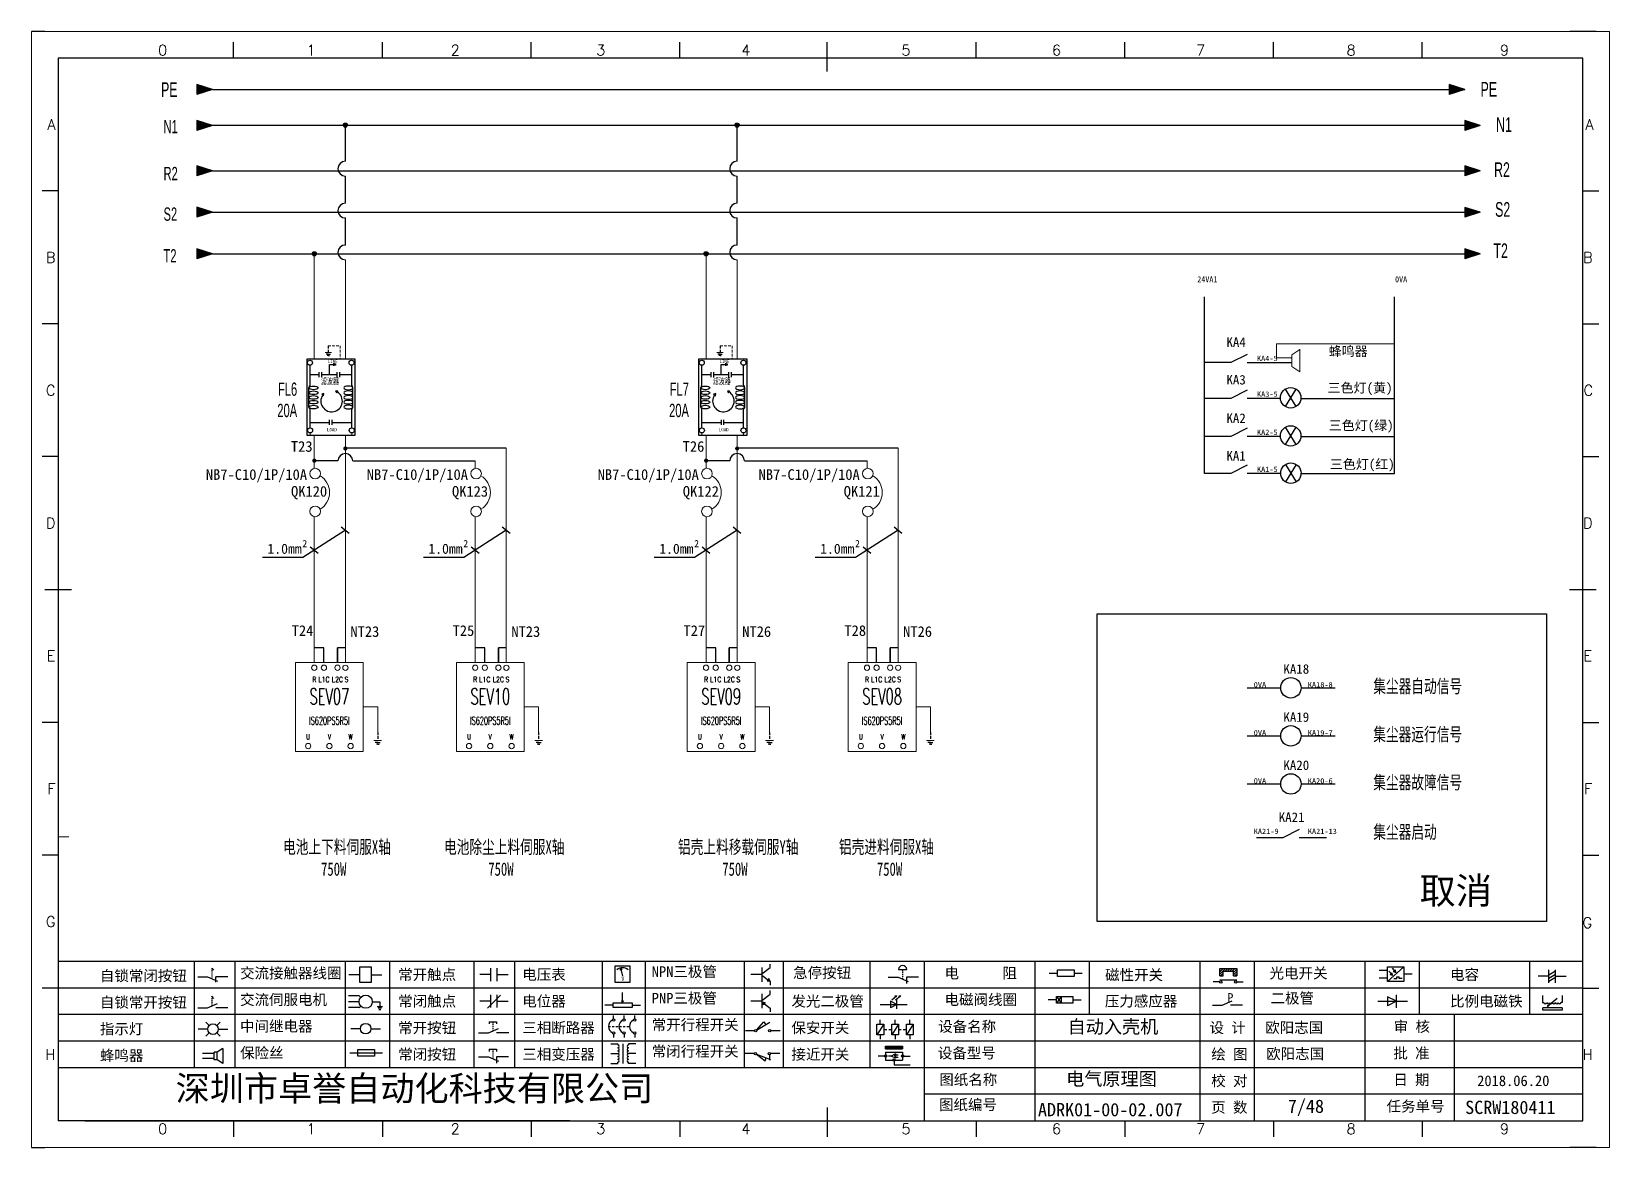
# Model space of a CAD drawing. Header units: millimetres. Extents: x 336 to 12810, y -1577 to 4105.
# Drawn here: x 8734 to 9031, y -58.4 to 151.6 of the extents above; entities that cross this region are included whole.
import ezdxf
from ezdxf.enums import TextEntityAlignment as Align

# ---------------------------------------------------------------- set-up
doc = ezdxf.new("R2010")
doc.units = ezdxf.units.MM
doc.linetypes.add('DASHED', pattern=[0.75, 0.5, -0.25])
for name, color, linetype in [('0015LEVEL_0', 7, 'Continuous'), ('AE_BOR', 1, 'Continuous'), ('MISC', 2, 'Continuous'), ('SYMS', 7, 'Continuous'), ('主图', 7, 'Continuous')]:
    doc.layers.add(name, color=color, linetype=linetype)
doc.styles.get("Standard").update_dxf_attribs({"font": ''})
doc.styles.add('STYLE1', font='italic.shx', dxfattribs={"width": 0.68, "height": 3, "bigfont": 'xc00.shx'})
doc.styles.add('WD', font='romans.shx', dxfattribs={"width": 0.8, "bigfont": 'gbcbig.shx'})
doc.styles.add('样式 0', font='')
doc.styles.add('样式 8', font='arial.ttf', dxfattribs={"width": 0.6, "height": 2.5})
doc.styles.add('汉字', font='')
doc.styles.get('Standard').set_extended_font_data('SimSun')
doc.styles.get('样式 0').set_extended_font_data('KaiTi_GB2312')
doc.styles.get('汉字').set_extended_font_data('新宋体')

msp = doc.modelspace()

# ---------------------------------------------------------------- texts
at = {"style": '汉字'}
for s, p in [('QK120', (8786.227, 65.109)), ('QK123', (8816.516, 65.109)), ('QK122', (8859.972, 65.109)), ('QK121', (8890.261, 65.109))]:
    msp.add_text(s, height=2, dxfattribs=at).set_placement(p, align=Align.MIDDLE_CENTER)
at = {"color": 0}
for p in [(8778.394, 53.359), (8808.683, 53.359), (8852.14, 53.359), (8882.428, 53.359)]:
    msp.add_text('1.0mm', height=1.89, dxfattribs=at).set_placement(p)
msp.add_text('7/48', height=2.5).set_placement((8970.454, -51.85))
at = {"color": 3, "attachment_point": 1, "style": '样式 8'}
for s, insert, char_height, width in [('N1', (8758.831, 134.998), 2.5, 4.96666), ('N1', (9009.651, 135.516), 2.772, 4.96666), ('R2', (8758.831, 126.169), 2.5, 4.96666), ('R2', (9009.276, 127.04), 2.772, 15.27425), ('S2', (9009.467, 119.556), 2.772, 19.43687), ('S2', (8758.831, 118.535), 2.5, 4.96666), ('T2', (8758.831, 110.691), 2.5, 4.96666), ('T2', (9009.162, 111.782), 2.772, 15.27425)]:
    msp.add_mtext(s, dxfattribs=dict(at, insert=insert, char_height=char_height, width=width))
at = {"char_height": 1.7836, "width": 3.98012, "attachment_point": 1, "style": '样式 0'}
for s, insert in [('\\pi-0.08632;KA4', (8958.98, 94.087)), ('\\pi-0.08632;KA3', (8958.98, 87.01)), ('\\pi-0.08632;KA2', (8958.98, 79.771)), ('\\pi-0.08632;KA1', (8958.98, 72.693)), ('KA18', (8969.618, 32.571)), ('KA19', (8969.618, 23.519)), ('KA20', (8969.618, 14.468)), ('KA21', (8968.739, 4.682))]:
    msp.add_mtext(s, dxfattribs=dict(at, insert=insert))
at = {"char_height": 1.792, "width": 25.16585, "attachment_point": 1}
for s, insert in [('{\\fSimSun|b0|i0|c134|p2;蜂鸣器}', (8978.146, 92.388)), ('{三色灯(\\fSimSun|b0|i0|c134|p2;黄)}', (8977.943, 85.491)), ('三色灯({\\fSimSun|b0|i0|c134|p2;绿)}', (8978.146, 78.422)), ('三色{灯(\\fSimSun|b0|i0|c134|p2;红\\fSimSun|b0|i0|c134|p2;)}', (8978.356, 71.121))]:
    msp.add_mtext(s, dxfattribs=dict(at, insert=insert))
at = {"color": 0, "char_height": 1.35, "width": 2.39904, "attachment_point": 1}
for insert in [(8784.955, 55.953), (8815.244, 55.953), (8858.701, 55.953), (8888.989, 55.953)]:
    msp.add_mtext('2', dxfattribs=dict(at, insert=insert))
at = {"color": 0, "lineweight": -2, "char_height": 2.5, "attachment_point": 1}
for s, insert, width in [('{\\W0.7;\\C256;集尘器自动信号}', (8986.537, 29.691), 24.49583), ('{\\W0.7;\\C256;集尘器运行信号}', (8986.537, 20.639), 24.49583), ('{\\W0.7;\\C256;集尘器故障信号}', (8986.537, 11.588), 24.49583), ('{\\W0.7;\\C256;集尘器启动}', (8986.537, 2.269), 24.49583), ('{\\W0.7;\\C256;电池上下料伺服X轴\\P      750W}', (8781.334, -0.56), 32.93073), ('{\\W0.7;\\C256;电池除尘上料伺服X轴\\P       750W}', (8811.623, -0.56), 32.93073), ('{\\W0.7;\\C256;铝壳上料移载伺服Y轴\\P       750W}', (8855.666, -0.56), 32.93073), ('{\\W0.7;\\C256;铝壳进料伺服X轴\\P      750W}', (8885.955, -0.56), 32.93073)]:
    msp.add_mtext(s, dxfattribs=dict(at, insert=insert, width=width))
at = {"color": 2, "lineweight": 0, "insert": (8995.236, -7.542), "char_height": 5, "width": 26.49922, "attachment_point": 1}
msp.add_mtext('取消', dxfattribs=at)
at = {"attachment_point": 1}
for s, width, insert, char_height in [('自动入壳机', 22.80454, (8929.015, -34.389), 2.5), ('欧阳志国', 22.80454, (8966.197, -34.809), 2), ('欧阳志国', 22.80454, (8966.369, -39.725), 2), ('电气原理图', 22.80454, (8928.73, -44.198), 2.5), ('ADRK01-00-02.007', 32.99572, (8923.42, -49.998), 2.5), ('SCRW180411', 32.99572, (9003.83, -49.568), 2.5)]:
    msp.add_mtext_dynamic_manual_height_columns(s, width=width, gutter_width=12.5, heights=[0], dxfattribs=dict(at, insert=insert, char_height=char_height))
at = {"lineweight": 0, "style": '样式 8', "width": 0.6}
for tag, p in [('FL6', (8783.976, 83.086)), ('FL7', (8857.721, 83.086)), ('20A', (8783.976, 79.086)), ('20A', (8857.721, 79.086))]:
    msp.add_attdef(tag, text='', height=2.5, dxfattribs=at).set_placement(p, align=Align.RIGHT)
at = {"layer": '0015LEVEL_0', "char_height": 1.18956, "attachment_point": 1, "style": 'STYLE1'}
for insert in [(8788.461, 86.441), (8862.206, 86.441)]:
    msp.add_mtext('{\\fSimSun|b0|i0|c134|p32;滤波器}', dxfattribs=dict(at, insert=insert))
at = {"layer": 'MISC', "char_height": 2.772, "width": 4.96666, "attachment_point": 1, "style": '样式 8'}
for insert in [(8758.368, 142.099), (9006.732, 142.169)]:
    msp.add_mtext('PE', dxfattribs=dict(at, insert=insert))
at = {"layer": 'MISC', "color": 3, "attachment_point": 1, "style": '样式 0'}
for s, insert, char_height, width in [('{\\fNSimSun|b0|i0|c134|p49;24VA1}', (8953.393, 105.578), 1.12, 2.80942), ('\\pi0.40359;{\\fNSimSun|b0|i0|c134|p49;0VA}', (8990.224, 105.578), 1.12, 3.19468), ('{\\fNSimSun|b0|i0|c134|p49;KA4-5}', (8964.634, 90.629), 1, 4.03201), ('{\\fNSimSun|b0|i0|c134|p49;KA3-5}', (8964.634, 83.906), 1, 4.03201), ('T23', (8782.798, 74.557), 2, 5.01683), ('T26', (8856.543, 74.557), 2, 5.01683), ('{\\fNSimSun|b0|i0|c134|p49;KA2-5}', (8964.634, 76.723), 1, 4.03201), ('{\\fNSimSun|b0|i0|c134|p49;KA1-5}', (8964.634, 69.76), 1, 4.03201), ('T24', (8782.948, 39.903), 2, 5.01683), ('NT23', (8794.003, 39.724), 2, 5.01683), ('T25', (8813.237, 39.903), 2, 5.01683), ('NT23', (8824.292, 39.724), 2, 5.01683), ('T27', (8856.693, 39.903), 2, 5.01683), ('NT26', (8867.748, 39.724), 2, 5.01683), ('T28', (8886.982, 39.903), 2, 5.01683), ('NT26', (8898.037, 39.724), 2, 5.01683), ('{\\fNSimSun|b0|i0|c134|p49;0VA}', (8964.027, 29.224), 1, 4.03201), ('{\\fNSimSun|b0|i0|c134|p49;KA18-8}', (8974.209, 29.224), 1, 4.03201), ('{\\fNSimSun|b0|i0|c134|p49;0VA}', (8964.027, 20.172), 1, 4.03201), ('{\\fNSimSun|b0|i0|c134|p49;KA19-7}', (8974.209, 20.172), 1, 4.03201), ('{\\fNSimSun|b0|i0|c134|p49;0VA}', (8964.027, 11.121), 1, 4.03201), ('{\\fNSimSun|b0|i0|c134|p49;KA20-6}', (8974.209, 11.121), 1, 4.03201), ('{\\fNSimSun|b0|i0|c134|p49;KA21-9}', (8964.027, 1.631), 1, 4.03201), ('{\\fNSimSun|b0|i0|c134|p49;KA21-13}', (8974.209, 1.631), 1, 4.03201)]:
    msp.add_mtext(s, dxfattribs=dict(at, insert=insert, char_height=char_height, width=width))
at = {"layer": 'MISC', "color": 0, "attachment_point": 1, "style": '样式 0'}
for s, insert, char_height, width in [('{\\fSimSun|b0|i0|c134|p2;LINE}', (8789.73, 89.889), 0.59478, 1.49196), ('{\\fSimSun|b0|i0|c134|p2;LINE}', (8863.475, 89.889), 0.59478, 1.49196), ('{\\fSimSun|b0|i0|c134|p2;LOAD}', (8789.589, 77.011), 0.59478, 1.49196), ('{\\fSimSun|b0|i0|c134|p2;LOAD}', (8863.335, 77.011), 0.59478, 1.49196), ('{\\fSimSun|b0|i0|c134|p2;NB7-C10/1P/10A}', (8766.795, 69.277), 2, 9.98661), ('{\\fSimSun|b0|i0|c134|p2;NB7-C10/1P/10A}', (8797.084, 69.277), 2, 9.98661), ('{\\fSimSun|b0|i0|c134|p2;NB7-C10/1P/10A}', (8840.541, 69.277), 2, 9.98661), ('{\\fSimSun|b0|i0|c134|p2;NB7-C10/1P/10A}', (8870.83, 69.277), 2, 9.98661)]:
    msp.add_mtext(s, dxfattribs=dict(at, insert=insert, char_height=char_height, width=width))

# ---------------------------------------------------------------- blocks, each defined once
blk = doc.blocks.new('磁性开关')
at = {"linetype": 'ByBlock'}
h = blk.add_hatch(dxfattribs=at)
h.set_pattern_fill('ANSI31', color=256, scale=0.1, style=0)
h.paths.add_polyline_path([(-1910.88, -776.69), (-1910.88, -775.29), (-1907.69, -775.29), (-1907.69, -776.69), (-1908.31, -776.69), (-1908.31, -775.79), (-1910.25, -775.79), (-1910.25, -776.69)])
for p, q in [((-1910.91, -777.81), (-1912.09, -777.81)), ((-1910.88, -776.69), (-1910.88, -775.29)), ((-1910.88, -775.29), (-1907.69, -775.29)), ((-1910.88, -776.69), (-1910.25, -776.69)), ((-1910.88, -777.39), (-1907.69, -777.39)), ((-1910.25, -776.69), (-1910.25, -775.79)), ((-1910.25, -775.79), (-1908.31, -775.79)), ((-1908.31, -776.69), (-1908.31, -775.79)), ((-1908.31, -776.69), (-1907.69, -776.69)), ((-1907.69, -775.29), (-1907.69, -776.69)), ((-1907.66, -777.81), (-1906.48, -777.81))]:
    blk.add_line(p, q, dxfattribs=at)
for centre in [(-1910.68, -777.81), (-1907.88, -777.81)]:
    blk.add_circle(centre, 0.225, dxfattribs=at)
blk = doc.blocks.new('*U6')
at = {"linetype": 'ByBlock'}
for p, q in [((-1909.23, -780.45), (-1909.23, -780.67)), ((-1909.23, -780.45), (-1908.92, -780.84)), ((-1909.23, -780.84), (-1909.23, -781.05)), ((-1911.92, -782.07), (-1910.06, -782.07)), ((-1910.06, -782.07), (-1908.18, -782.88)), ((-1909.23, -781.23), (-1909.23, -781.44)), ((-1909.23, -781.61), (-1909.23, -781.83)), ((-1909.23, -782), (-1909.23, -782.21)), ((-1909.23, -782.38), (-1909.23, -782.43)), ((-1908.52, -783.07), (-1908.52, -782.07)), ((-1906.25, -782.07), (-1908.52, -782.07))]:
    blk.add_line(p, q, dxfattribs=at)
blk = doc.blocks.new('*U8')
at = {"linetype": 'ByBlock'}
for p, q in [((-1911.92, -792.89), (-1910.06, -792.89)), ((-1910.06, -792.89), (-1908.18, -792.08)), ((-1908.88, -791.17), (-1909.23, -790.71)), ((-1909.23, -790.71), (-1909.23, -790.92)), ((-1909.23, -791.09), (-1909.23, -791.31)), ((-1909.23, -791.48), (-1909.23, -791.69)), ((-1909.23, -791.86), (-1909.23, -792.08)), ((-1909.23, -792.25), (-1909.23, -792.47)), ((-1906.25, -792.89), (-1908.52, -792.89))]:
    blk.add_line(p, q, dxfattribs=at)
blk = doc.blocks.new('蜂鸣器')
at = {"linetype": 'ByBlock'}
for p, q in [((-1907.17, -795.53), (-1908.25, -796.26)), ((-1907.17, -795.53), (-1907.17, -798.41)), ((-1908.8, -796.48), (-1911.01, -796.48)), ((-1908.8, -797.46), (-1911.01, -797.46)), ((-1908.25, -796.26), (-1908.8, -796.26)), ((-1908.8, -797.68), (-1908.8, -796.26)), ((-1908.25, -797.68), (-1908.8, -797.68)), ((-1908.25, -797.68), (-1908.25, -796.26)), ((-1907.17, -798.41), (-1908.25, -797.68))]:
    blk.add_line(p, q, dxfattribs=at)
blk = doc.blocks.new('指示灯')
at = {"linetype": 'ByBlock'}
for p, q in [((-1854.25, -776.92), (-1856.06, -776.92)), ((-1854.62, -775.59), (-1853.97, -776.23)), ((-1854.62, -778.25), (-1853.97, -777.61)), ((-1851.9, -775.59), (-1852.54, -776.23)), ((-1851.9, -778.25), (-1852.54, -777.61)), ((-1852.26, -776.92), (-1850.45, -776.92))]:
    blk.add_line(p, q, dxfattribs=at)
blk.add_circle((-1853.26, -776.92), 0.992, dxfattribs=at)
blk = doc.blocks.new('光电开关')
at = {"linetype": 'ByBlock'}
h = blk.add_hatch(dxfattribs=at)
h.set_pattern_fill('ANSI31', color=256, scale=0.01, style=0)
h.set_pattern_definition([(45, (0.172267, 0), (-0.0224506403, 0.0224506403), [])])
h.paths.add_polyline_path([(-1882.44, -776.34), (-1882.5, -775.91), (-1882.68, -776.07)])
h.paths.add_polyline_path([(-1882.86, -776.23), (-1882.44, -776.34), (-1882.68, -776.07)])
h.paths.add_polyline_path([(-1883.05, -776.88), (-1883.11, -776.45), (-1883.29, -776.61)])
h.paths.add_polyline_path([(-1883.47, -776.77), (-1883.05, -776.88), (-1883.29, -776.61)])
for p, q in [((-1884.01, -775.96), (-1885.56, -775.96)), ((-1884.01, -777.39), (-1885.56, -777.39)), ((-1880.91, -775.3), (-1884.01, -778.05)), ((-1883.75, -776.09), (-1883.05, -776.88)), ((-1883.11, -776.45), (-1883.47, -776.77)), ((-1883.05, -776.88), (-1883.47, -776.77)), ((-1883.14, -775.55), (-1882.44, -776.34)), ((-1883.05, -776.88), (-1883.11, -776.45)), ((-1882.5, -775.91), (-1882.86, -776.23)), ((-1882.44, -776.34), (-1882.86, -776.23)), ((-1882.78, -777.47), (-1882.23, -777.47)), ((-1882.44, -776.34), (-1882.5, -775.91)), ((-1882.23, -777.47), (-1882.23, -777.14)), ((-1882.23, -777.14), (-1881.78, -777.14)), ((-1881.78, -777.47), (-1881.78, -777.14)), ((-1881.23, -777.47), (-1881.78, -777.47)), ((-1879.37, -776.67), (-1880.91, -776.67))]:
    blk.add_line(p, q, dxfattribs=at)
blk.add_lwpolyline([(-1884.01, -775.3), (-1880.91, -775.3), (-1880.91, -778.05), (-1884.01, -778.05)], close=True, dxfattribs=at)
blk = doc.blocks.new('交流接触器线圈')
at = {"linetype": 'ByBlock'}
for p, q in [((-1880.82, -781.77), (-1882.87, -781.77)), ((-1878.72, -781.77), (-1876.67, -781.77))]:
    blk.add_line(p, q, dxfattribs=at)
blk.add_lwpolyline([(-1880.82, -780.28), (-1878.72, -780.28), (-1878.72, -783.26), (-1880.82, -783.26)], close=True, dxfattribs=at)
blk = doc.blocks.new('交流伺服电机')
at = {"linetype": 'ByBlock'}
for p, q in [((-1880.97, -785.75), (-1882.94, -785.75)), ((-1880.97, -786.85), (-1882.94, -786.85)), ((-1880.97, -785.75), (-1880.65, -786.03)), ((-1878.49, -786.85), (-1877.07, -786.85)), ((-1877.07, -786.85), (-1877.07, -787.72)), ((-1880.97, -787.94), (-1882.94, -787.94)), ((-1880.97, -787.94), (-1880.65, -787.67)), ((-1877.54, -787.72), (-1876.59, -787.72)), ((-1877.38, -788.01), (-1876.75, -788.01)), ((-1877.23, -788.29), (-1876.9, -788.29))]:
    blk.add_line(p, q, dxfattribs=at)
blk.add_circle((-1879.73, -786.85), 1.24, dxfattribs=at)
blk = doc.blocks.new('中间继电器')
at = {"linetype": 'ByBlock'}
for p, q in [((-1880.72, -791.92), (-1882.54, -791.92)), ((-1878.74, -791.92), (-1876.92, -791.92))]:
    blk.add_line(p, q, dxfattribs=at)
blk.add_circle((-1879.73, -791.92), 0.992, dxfattribs=at)
blk = doc.blocks.new('保险丝')
at = {"linetype": 'ByBlock'}
blk.add_line((-1882.72, -796.49), (-1876.55, -796.49), dxfattribs=at)
blk.add_lwpolyline([(-1881.2, -795.86), (-1878.06, -795.86), (-1878.06, -797.12), (-1881.2, -797.12)], close=True, dxfattribs=at)
blk = doc.blocks.new('常开按钮')
at = {"linetype": 'ByBlock'}
for p, q in [((-1910.06, -787.73), (-1908.18, -786.93)), ((-1909.9, -785.68), (-1908.56, -785.68)), ((-1909.9, -785.68), (-1909.9, -786.07)), ((-1909.23, -785.68), (-1909.23, -785.89)), ((-1909.23, -786.06), (-1909.23, -786.28)), ((-1909.23, -786.45), (-1909.23, -786.67)), ((-1909.23, -786.84), (-1909.23, -787.05)), ((-1908.56, -785.68), (-1908.56, -786.07)), ((-1911.92, -787.73), (-1910.06, -787.73)), ((-1909.23, -787.22), (-1909.23, -787.38)), ((-1906.25, -787.73), (-1908.52, -787.73))]:
    blk.add_line(p, q, dxfattribs=at)
blk = doc.blocks.new('常开触点')
at = {"linetype": 'ByBlock'}
for p, q in [((-1853.82, -782.99), (-1853.82, -780.56)), ((-1852.6, -782.99), (-1852.6, -780.56)), ((-1853.82, -781.77), (-1855.88, -781.77)), ((-1852.6, -781.77), (-1850.55, -781.77))]:
    blk.add_line(p, q, dxfattribs=at)
blk = doc.blocks.new('常闭触点')
at = {"linetype": 'ByBlock'}
for p, q in [((-1853.82, -786.77), (-1855.88, -786.77)), ((-1852.01, -785.66), (-1854.43, -788.1)), ((-1853.82, -787.99), (-1853.82, -785.56)), ((-1852.6, -787.99), (-1852.6, -785.56)), ((-1852.6, -786.77), (-1850.55, -786.77))]:
    blk.add_line(p, q, dxfattribs=at)
blk = doc.blocks.new('常闭按钮')
at = {"linetype": 'ByBlock'}
for p, q in [((-1856.13, -792.28), (-1854.28, -792.28)), ((-1854.28, -792.28), (-1852.4, -793.09)), ((-1854.11, -790.83), (-1852.77, -790.83)), ((-1854.11, -790.83), (-1854.11, -791.22)), ((-1853.44, -790.83), (-1853.44, -791.04)), ((-1853.44, -791.21), (-1853.44, -791.43)), ((-1853.44, -791.6), (-1853.44, -791.82)), ((-1853.44, -791.99), (-1853.44, -792.2)), ((-1853.44, -792.37), (-1853.44, -792.53)), ((-1852.77, -790.83), (-1852.77, -791.22)), ((-1850.47, -792.28), (-1852.73, -792.28)), ((-1852.73, -792.28), (-1852.73, -793.43))]:
    blk.add_line(p, q, dxfattribs=at)
blk = doc.blocks.new('电磁阀线圈')
at = {"linetype": 'ByBlock'}
for p, q in [((-1854.61, -795.92), (-1853.75, -797.16)), ((-1853.75, -795.92), (-1854.61, -797.16)), ((-1853.75, -795.92), (-1853.75, -797.16)), ((-1854.61, -796.54), (-1856.17, -796.54)), ((-1851.53, -796.54), (-1849.97, -796.54))]:
    blk.add_line(p, q, dxfattribs=at)
blk.add_lwpolyline([(-1854.61, -795.92), (-1851.53, -795.92), (-1851.53, -797.16), (-1854.61, -797.16)], close=True, dxfattribs=at)
blk = doc.blocks.new('电压表')
at = {"linetype": 'ByBlock'}
for p, q in [((-1814.84, -780.75), (-1814.91, -781.13)), ((-1814.6, -781.05), (-1814.91, -781.13)), ((-1814.84, -780.75), (-1814.46, -782.26)), ((-1814.84, -780.75), (-1814.6, -781.05))]:
    blk.add_line(p, q, dxfattribs=at)
blk.add_lwpolyline([(-1815.84, -780.34), (-1813.07, -780.34), (-1813.07, -783.49), (-1815.84, -783.49)], close=True, dxfattribs=at)
blk.add_arc((-1814.46, -782.26), 1.56, 46.8313, 133.1687, dxfattribs=at)
at = {"linetype": 'ByBlock', "insert": (-1814.7, -782.39), "char_height": 0.75, "width": 0.6768, "attachment_point": 1}
blk.add_mtext('V', dxfattribs=at)
blk = doc.blocks.new('电位器')
at = {"linetype": 'ByBlock'}
for p, q in [((-1814.45, -787.3), (-1814.62, -786.96)), ((-1814.62, -786.96), (-1814.27, -786.96)), ((-1814.45, -787.3), (-1814.45, -785.39)), ((-1814.45, -787.3), (-1814.27, -786.96)), ((-1816.21, -787.75), (-1817.79, -787.75)), ((-1812.68, -787.75), (-1811.1, -787.75))]:
    blk.add_line(p, q, dxfattribs=at)
blk.add_lwpolyline([(-1816.21, -787.3), (-1812.68, -787.3), (-1812.68, -788.2), (-1816.21, -788.2)], close=True, dxfattribs=at)
blk = doc.blocks.new('三相断路器')
at = {"linetype": 'ByBlock'}
for p, q in [((-1816.17, -790.33), (-1816.17, -789.7)), ((-1814.17, -790.33), (-1814.17, -789.7)), ((-1812.18, -790.33), (-1812.18, -789.7)), ((-1817.14, -791.74), (-1816.72, -791.74)), ((-1816.45, -791.74), (-1816.03, -791.74)), ((-1815.76, -791.74), (-1815.34, -791.74)), ((-1815.07, -791.74), (-1814.65, -791.74)), ((-1814.38, -791.74), (-1813.96, -791.74)), ((-1813.69, -791.74), (-1813.27, -791.74)), ((-1816.17, -793.19), (-1816.17, -793.83)), ((-1814.17, -793.19), (-1814.17, -793.83)), ((-1812.18, -793.19), (-1812.18, -793.83))]:
    blk.add_line(p, q, dxfattribs=at)
for centre in [(-1816.17, -790.55), (-1816.17, -792.98), (-1814.17, -790.55), (-1814.17, -792.98), (-1812.18, -790.55), (-1812.18, -792.98)]:
    blk.add_circle(centre, 0.219, dxfattribs=at)
for centre in [(-1815.81, -791.74), (-1813.82, -791.74), (-1811.83, -791.74)]:
    blk.add_arc(centre, 1.32, 115.5791, 244.4209, dxfattribs=at)
blk = doc.blocks.new('三相变压器')
at = {"linetype": 'ByBlock'}
for p, q in [((-1816.69, -795.03), (-1815.37, -795.03)), ((-1815.37, -795.03), (-1815.37, -795.24)), ((-1814.34, -798.7), (-1814.34, -795.04)), ((-1812, -795.03), (-1813.32, -795.03)), ((-1813.32, -795.03), (-1813.32, -795.24)), ((-1816.69, -796.87), (-1815.37, -796.87)), ((-1816.69, -798.71), (-1815.37, -798.71)), ((-1815.37, -798.71), (-1815.37, -798.5)), ((-1812, -796.87), (-1813.32, -796.87)), ((-1813.32, -798.71), (-1813.32, -798.5)), ((-1812, -798.71), (-1813.32, -798.71))]:
    blk.add_line(p, q, dxfattribs=at)
for centre, start, end in [((-1815.37, -795.51), 270, 90), ((-1815.37, -796.06), 270, 90), ((-1813.32, -795.51), 90, 270), ((-1813.32, -796.06), 90, 270), ((-1815.37, -796.6), 270, 90), ((-1815.37, -797.14), 270, 90), ((-1815.37, -797.68), 270, 90), ((-1815.37, -798.23), 270, 90), ((-1813.32, -796.6), 90, 270), ((-1813.32, -797.14), 90, 270), ((-1813.32, -797.68), 90, 270), ((-1813.32, -798.23), 90, 270)]:
    blk.add_arc(centre, 0.271, start, end, dxfattribs=at)
blk = doc.blocks.new('压力感应器')
at = {"linetype": 'ByBlock'}
for p, q in [((-1817.44, -777.73), (-1815.59, -777.73)), ((-1815.59, -777.73), (-1813.71, -776.93)), ((-1811.78, -777.73), (-1814.05, -777.73))]:
    blk.add_line(p, q, dxfattribs=at)
at = {"linetype": 'ByBlock', "insert": (-1814.65, -775.48), "char_height": 1.68, "width": 1.2242, "attachment_point": 1}
blk.add_mtext('{\\fNSimSun|b0|i0|c134|p49;P}', dxfattribs=at)
blk = doc.blocks.new('二极管')
at = {"linetype": 'ByBlock'}
for p, q in [((-1787.52, -776.77), (-1781.92, -776.77)), ((-1783.97, -776.77), (-1785.69, -775.9)), ((-1785.69, -775.9), (-1785.69, -777.65)), ((-1783.97, -776.77), (-1785.69, -777.65)), ((-1783.97, -777.99), (-1783.97, -775.56))]:
    blk.add_line(p, q, dxfattribs=at)
blk = doc.blocks.new('NPN三极管')
at = {"linetype": 'ByBlock'}
for p, q in [((-1785.73, -780.61), (-1785.73, -783.32)), ((-1785.73, -781.82), (-1784.15, -780.66)), ((-1784.15, -780.66), (-1784.15, -779.98)), ((-1785.73, -781.97), (-1787.81, -781.97)), ((-1785.73, -782.11), (-1784.15, -783.27)), ((-1784.41, -782.73), (-1784.74, -783.18)), ((-1784.15, -783.27), (-1784.74, -783.18)), ((-1784.15, -783.27), (-1784.41, -782.73)), ((-1784.15, -783.27), (-1784.15, -783.96))]:
    blk.add_line(p, q, dxfattribs=at)
blk = doc.blocks.new('PNP三极管')
at = {"linetype": 'ByBlock'}
for p, q in [((-1784.9, -786.74), (-1786.98, -786.74)), ((-1784.9, -785.38), (-1784.9, -788.09)), ((-1784.9, -786.59), (-1783.32, -785.43)), ((-1784.9, -786.88), (-1783.32, -788.04)), ((-1784.9, -786.88), (-1784.31, -786.97)), ((-1784.9, -786.88), (-1784.64, -787.42)), ((-1784.31, -786.97), (-1784.64, -787.42)), ((-1783.32, -785.43), (-1783.32, -784.75)), ((-1783.32, -788.04), (-1783.32, -788.73))]:
    blk.add_line(p, q, dxfattribs=at)
blk = doc.blocks.new('常开行程开关')
at = {"linetype": 'ByBlock'}
for p, q in [((-1786.29, -792.3), (-1788.01, -792.3)), ((-1785.89, -792.17), (-1784.52, -790.62)), ((-1785.89, -792.17), (-1783.43, -790.72)), ((-1784.52, -790.62), (-1784.19, -791.17)), ((-1781.48, -792.3), (-1783.21, -792.3))]:
    blk.add_line(p, q, dxfattribs=at)
for centre in [(-1786.07, -792.3), (-1783.42, -792.3)]:
    blk.add_circle(centre, 0.219, dxfattribs=at)
blk = doc.blocks.new('常闭行程开关')
at = {"linetype": 'ByBlock'}
for p, q in [((-1786.34, -796.62), (-1788.07, -796.62)), ((-1785.93, -796.72), (-1783.25, -797.7)), ((-1785.93, -796.72), (-1784.3, -798)), ((-1784.3, -798), (-1784.08, -797.4)), ((-1783.48, -796.84), (-1783.48, -797.85)), ((-1781.54, -796.62), (-1783.26, -796.62))]:
    blk.add_line(p, q, dxfattribs=at)
for centre in [(-1786.12, -796.62), (-1783.48, -796.62)]:
    blk.add_circle(centre, 0.219, dxfattribs=at)
blk = doc.blocks.new('电容')
at = {"linetype": 'ByBlock'}
for p, q in [((-1756.08, -782.99), (-1756.08, -780.56)), ((-1754.86, -780.79), (-1756.08, -781.55)), ((-1754.86, -782.99), (-1754.86, -780.56)), ((-1756.08, -781.77), (-1758.13, -781.77)), ((-1754.86, -781.44), (-1756.08, -782.2)), ((-1754.86, -781.99), (-1756.08, -782.75)), ((-1754.86, -781.77), (-1752.81, -781.77))]:
    blk.add_line(p, q, dxfattribs=at)
blk = doc.blocks.new('发光二极管')
at = {"linetype": 'ByBlock'}
for p, q in [((-1758.01, -786.77), (-1752.89, -786.77)), ((-1754.84, -786.77), (-1756.04, -786.16)), ((-1756.04, -786.16), (-1756.04, -787.39)), ((-1754.84, -786.77), (-1756.04, -787.39)), ((-1755.78, -785.92), (-1754.89, -785.14)), ((-1754.89, -785.14), (-1755.2, -785.22)), ((-1755.2, -785.22), (-1755.01, -785.43)), ((-1755.08, -785.92), (-1754.18, -785.14)), ((-1754.89, -785.14), (-1755.01, -785.43)), ((-1754.84, -787.63), (-1754.84, -785.92)), ((-1754.18, -785.14), (-1754.49, -785.22)), ((-1754.49, -785.22), (-1754.31, -785.43)), ((-1754.18, -785.14), (-1754.31, -785.43))]:
    blk.add_line(p, q, dxfattribs=at)
blk = doc.blocks.new('比例电磁阀')
at = {"linetype": 'ByBlock'}
for p, q in [((-1757.26, -775.38), (-1757.26, -776.71)), ((-1757.26, -776.71), (-1757.05, -776.71)), ((-1753.6, -777.73), (-1757.25, -777.73)), ((-1757.25, -778.13), (-1757.25, -777.73)), ((-1753.6, -778.13), (-1757.25, -778.13)), ((-1754.5, -775.98), (-1756.35, -777.44)), ((-1756.35, -777.44), (-1756.25, -777.25)), ((-1756.35, -777.44), (-1756.15, -777.38)), ((-1756.15, -777.38), (-1756.25, -777.25)), ((-1753.58, -776.71), (-1753.8, -776.71)), ((-1753.6, -777.73), (-1753.6, -778.13)), ((-1753.58, -775.38), (-1753.58, -776.71))]:
    blk.add_line(p, q, dxfattribs=at)
for centre in [(-1756.78, -776.71), (-1756.24, -776.71), (-1755.7, -776.71), (-1755.15, -776.71), (-1754.61, -776.71), (-1754.07, -776.71)]:
    blk.add_arc(centre, 0.271, 180, 0, dxfattribs=at)
blk = doc.blocks.new('保安开关')
at = {"linetype": 'ByBlock'}
for p, q in [((-1757.96, -790.79), (-1757.96, -789.97)), ((-1755.17, -790.79), (-1755.17, -789.97)), ((-1752.39, -790.79), (-1752.39, -789.97)), ((-1757.33, -790.79), (-1758.6, -792.81)), ((-1757.96, -792.81), (-1757.96, -793.62)), ((-1757.33, -791.8), (-1756.72, -791.8)), ((-1756.35, -791.8), (-1755.89, -791.8)), ((-1754.54, -790.79), (-1755.81, -792.81)), ((-1755.17, -792.81), (-1755.17, -793.62)), ((-1754.52, -791.8), (-1754.06, -791.8)), ((-1753.69, -791.8), (-1753.08, -791.8)), ((-1751.75, -790.79), (-1753.02, -792.81)), ((-1752.39, -792.81), (-1752.39, -793.62))]:
    blk.add_line(p, q, dxfattribs=at)
for points in [[(-1758.6, -790.79), (-1757.33, -790.79), (-1757.33, -792.81), (-1758.6, -792.81)], [(-1755.81, -790.79), (-1754.54, -790.79), (-1754.54, -792.81), (-1755.81, -792.81)], [(-1753.02, -790.79), (-1751.75, -790.79), (-1751.75, -792.81), (-1753.02, -792.81)]]:
    blk.add_lwpolyline(points, close=True, dxfattribs=at)
blk = doc.blocks.new('接近开关')
at = {"linetype": 'ByBlock'}
h = blk.add_hatch(dxfattribs=at)
h.set_pattern_fill('ANSI31', color=256, scale=0.01, style=0)
h.set_pattern_definition([(45, (-89.131516, -30.795668), (-0.0224506403, 0.0224506403), [])])
h.paths.add_polyline_path([(-1516.96, -1123.35), (-1516.96, -1122.85), (-1513.76, -1122.85), (-1513.76, -1123.35)])
for p, q in [((-1517.18, -1124.71), (-1518.36, -1124.71)), ((-1516.96, -1123.35), (-1516.96, -1122.85)), ((-1516.96, -1122.85), (-1513.76, -1122.85)), ((-1516.96, -1123.35), (-1513.76, -1123.35)), ((-1516.96, -1123.95), (-1513.76, -1123.95)), ((-1516.96, -1123.95), (-1516.96, -1125.47)), ((-1516.96, -1125.47), (-1513.76, -1125.47)), ((-1515.91, -1124.71), (-1516.45, -1124.71)), ((-1515.11, -1124.31), (-1515.91, -1124.71)), ((-1515.11, -1125.11), (-1515.91, -1124.71)), ((-1515.33, -1124.53), (-1515.17, -1124.53)), ((-1515.33, -1124.88), (-1515.17, -1124.88)), ((-1515.25, -1124.45), (-1515.25, -1124.61)), ((-1515.11, -1124.31), (-1515.11, -1125.11)), ((-1515.11, -1124.48), (-1514.58, -1124.48)), ((-1515.11, -1124.94), (-1514.58, -1124.94)), ((-1513.76, -1122.85), (-1513.76, -1123.35)), ((-1513.76, -1123.95), (-1513.76, -1125.47)), ((-1513.54, -1124.71), (-1512.36, -1124.71)), ((-1515.36, -1125.69), (-1515.36, -1126.36)), ((-1515.36, -1126.36), (-1512.36, -1126.36))]:
    blk.add_line(p, q, dxfattribs=at)
for centre in [(-1516.96, -1124.71), (-1515.36, -1125.47), (-1513.76, -1124.71)]:
    blk.add_circle(centre, 0.225, dxfattribs=at)
blk = doc.blocks.new('电阻')
at = {"linetype": 'ByBlock'}
for p, q in [((-3.09, 0), (-1.57, 0)), ((1.57, 0), (3.09, 0))]:
    blk.add_line(p, q, dxfattribs=at)
blk.add_lwpolyline([(-1.57, 0.63), (1.57, 0.63), (1.57, -0.63), (-1.57, -0.63)], close=True, dxfattribs=at)
blk = doc.blocks.new('急停按钮')
at = {"linetype": 'ByBlock'}
for p, q in [((-1.86, 0), (0, 0)), ((0, 0), (1.88, -0.81)), ((0.06, 1.45), (1.61, 1.45)), ((0.83, 1.45), (0.83, 1.24)), ((0.83, 1.07), (0.83, 0.85)), ((0.83, 0.68), (0.83, 0.47)), ((0.83, 0.29), (0.83, 0.08)), ((3.81, 0), (1.54, 0)), ((1.54, 0), (1.54, -1.15)), ((0.83, -0.09), (0.83, -0.24))]:
    blk.add_line(p, q, dxfattribs=at)
blk.add_arc((0.83, 1.45), 0.774, 0, 180)
blk = doc.blocks.new('电控横A4')
for p, q in [((292, -5), (5, -5)), ((5, -5), (5, -205)), ((292, -205), (292, -5)), ((10.03, -205), (289.53, -205)), ((130.8, -205), (190.75, -205)), ((190.75, -205), (259.54, -205))]:
    blk.add_line(p, q)
at = {"lineweight": 9, "ltscale": 0.1}
for p, q in [((5, -151.57), (7, -151.57)), ((101.34, -205), (130.8, -205)), ((129.44, -205), (129.44, -205)), ((129.44, -205), (129.44, -205)), ((129.44, -205), (129.44, -205)), ((129.44, -205), (129.44, -205))]:
    blk.add_line(p, q, dxfattribs=at)
at = {"linetype": 'ByBlock'}
for p, q in [((292, -175), (5, -175)), ((292, -180), (5, -180)), ((292, -185), (5, -185)), ((292, -190), (5, -190)), ((292, -195), (5, -195)), ((292, -200), (168.03, -200))]:
    blk.add_line(p, q, dxfattribs=at)
at = {"color": 0, "lineweight": -2}
for p, q in [((30.58, -175), (30.58, -195)), ((38.26, -175), (38.26, -195)), ((59.05, -175), (59.05, -195)), ((67.4, -175), (67.4, -195)), ((83.26, -175), (83.26, -195)), ((90.91, -175), (90.91, -195)), ((107.4, -175), (107.4, -195)), ((115.5, -175), (115.5, -195)), ((134.12, -175), (134.12, -195)), ((141.48, -175), (141.48, -195)), ((157.79, -175), (157.79, -195)), ((168.03, -175), (168.03, -204.92)), ((188.84, -175), (188.84, -185)), ((199.08, -175), (199.08, -185)), ((219.89, -175), (219.89, -185)), ((230.12, -175), (230.12, -185)), ((250.93, -175), (250.93, -185)), ((261.17, -175), (261.17, -185)), ((281.98, -175), (281.98, -185)), ((188.84, -185), (188.84, -204.92)), ((219.89, -185), (219.89, -205)), ((230.12, -185), (230.12, -205)), ((250.93, -185), (250.93, -205)), ((267.79, -185), (267.79, -205))]:
    blk.add_line(p, q, dxfattribs=at)
at = {"color": 0, "ltscale": 2}
for p, q in [((292, -205), (292, -183.55)), ((101.34, -205), (5, -205)), ((259.54, -205), (289.53, -205)), ((259.54, -205), (292, -205))]:
    blk.add_line(p, q, dxfattribs=at)
at = {"layer": 'AE_BOR', "lineweight": 30}
for p, q in [((2.53, 0), (0, 0)), ((294.53, 0), (289.53, 0)), ((0, -210), (2.53, -210)), ((294.53, -210), (289.53, -210))]:
    blk.add_line(p, q, dxfattribs=at)
at = {"layer": 'AE_BOR', "color": 1, "lineweight": 15}
for p, q in [((0, 0), (297, 0)), ((0, -210), (0, 0)), ((297, 0), (297, -210)), ((297, -210), (0, -210))]:
    blk.add_line(p, q, dxfattribs=at)
at = {"layer": 'AE_BOR'}
for p, q in [((38.03, -5), (38.03, -2)), ((66.03, -5), (66.03, -2)), ((94.03, -5), (94.03, -2)), ((122.03, -5), (122.03, -2)), ((149.78, -5), (149.78, -2)), ((177.78, -5), (177.78, -2)), ((205.78, -5), (205.78, -2)), ((233.78, -5), (233.78, -2)), ((261.78, -5), (261.78, -2)), ((5, -30), (2, -30)), ((292, -30), (295, -30)), ((5, -55), (2, -55)), ((292, -55), (295, -55)), ((5, -80), (2, -80)), ((292, -80), (295, -80)), ((5, -130), (2, -130)), ((292, -130), (295, -130)), ((5, -155), (2, -155)), ((292, -155), (295, -155)), ((5, -180), (2, -180)), ((292, -180), (295, -180)), ((38.03, -205), (38.03, -208)), ((66.03, -205), (66.03, -208)), ((94.03, -205), (94.03, -208)), ((122.03, -205), (122.03, -208)), ((149.78, -205), (149.78, -208)), ((177.78, -205), (177.78, -208)), ((205.78, -205), (205.78, -208)), ((233.78, -205), (233.78, -208)), ((261.78, -205), (261.78, -208))]:
    blk.add_line(p, q, dxfattribs=at)
at = {"layer": 'AE_BOR', "color": 2, "lineweight": 30}
for p, q in [((149.78, -7.5), (149.78, -2.5)), ((2.5, -105), (7.5, -105)), ((289.5, -105), (294.5, -105)), ((149.78, -202.5), (149.78, -207.5)), ((149.78, -205), (149.78, -207.5))]:
    blk.add_line(p, q, dxfattribs=at)
at = {"linetype": 'ByBlock'}
for name, p in [('*U6', (1943.19, 604.18)), ('交流接触器线圈', (1942.62, 604.27)), ('常开触点', (1940.27, 604.3)), ('电压表', (1925.71, 604.52)), ('NPN三极管', (1923.2, 604.5)), ('磁性开关', (2134.53, 598.96)), ('光电开关', (2139.22, 599.27)), ('电容', (2041.69, 603.98)), ('电位器', (1925.71, 604.52)), ('PNP三极管', (1922.37, 604.27)), ('压力感应器', (2039.72, 594.52)), ('*U8', (1943.19, 609.18)), ('交流伺服电机', (1942.62, 604.27)), ('常闭触点', (1940.27, 604.3)), ('发光二极管', (1917.72, 603.69)), ('电磁阀线圈', (2047.53, 614.3)), ('二极管', (2040.91, 594.27)), ('比例电磁阀', (2041.69, 593.98)), ('指示灯', (1887.41, 589.18)), ('中间继电器', (1942.62, 604.27)), ('常开按钮', (1996.06, 599.3)), ('三相断路器', (1925.71, 604.52)), ('常开行程开关', (1922.37, 604.27)), ('保安开关', (1917.72, 603.98)), ('蜂鸣器', (1943.19, 604.18)), ('保险丝', (1942.62, 604.27)), ('常闭按钮', (1940.27, 599.3)), ('三相变压器', (1925.71, 604.52)), ('常闭行程开关', (1922.37, 604.27)), ('接近开关', (1677.72, 931.9))]:
    blk.add_blockref(name, p, dxfattribs=at)
for name, p in [('急停按钮', (163.12, -177.98)), ('电阻', (194.66, -177.22))]:
    blk.add_blockref(name, p)
at = {"char_height": 2, "attachment_point": 1, "style": '汉字'}
for s, insert in [('{\\fKaiTi_GB2312|b0|i0|c134|p49;自锁常闭按钮}', (12.86, -176.69)), ('{\\fKaiTi_GB2312|b0|i0|c134|p49;交流接触器线圈}', (39.25, -176.19)), ('{\\fKaiTi_GB2312|b0|i0|c134|p49;常开触点}', (69.01, -176.48)), ('{\\fKaiTi_GB2312|b0|i0|c134|p49;电压表}', (92.37, -176.47)), ('{\\fKaiTi_GB2312|b0|i0|c134|p49;NPN三极管}', (116.73, -175.91)), ('{\\fKaiTi_GB2312|b0|i0|c134|p49;急停按钮}', (143.35, -176.12)), ('{\\fKaiTi_GB2312|b0|i0|c134|p49;电      阻}', (171.86, -176.19)), ('{\\fKaiTi_GB2312|b0|i0|c134|p49;磁性开关}', (202.07, -176.53)), ('{\\fKaiTi_GB2312|b0|i0|c134|p49;光电开关}', (233.02, -176.19)), ('{\\fKaiTi_GB2312|b0|i0|c134|p49;电容}', (267, -176.48)), ('{\\fKaiTi_GB2312|b0|i0|c134|p49;交流伺服电机}', (39.25, -181.19)), ('{\\fKaiTi_GB2312|b0|i0|c134|p49;电位器}', (92.37, -181.47)), ('{\\fKaiTi_GB2312|b0|i0|c134|p49;PNP三极管}', (116.73, -180.91)), ('{\\fKaiTi_GB2312|b0|i0|c134|p49;电磁阀线圈}', (171.86, -181.19)), ('{\\fKaiTi_GB2312|b0|i0|c134|p49;压力感应器}', (202.02, -181.47)), ('{\\fKaiTi_GB2312|b0|i0|c134|p49;二极管}', (233.2, -180.91)), ('{\\fKaiTi_GB2312|b0|i0|c134|p49;自锁常开按钮}', (12.86, -181.69)), ('{\\fKaiTi_GB2312|b0|i0|c134|p49;常闭触点}', (69.01, -181.48)), ('{\\fKaiTi_GB2312|b0|i0|c134|p49;发光二极管}', (143.02, -181.48)), ('{\\fKaiTi_GB2312|b0|i0|c134|p49;比例电磁铁}', (267, -181.48)), ('{\\fKaiTi_GB2312|b0|i0|c134|p49;指示灯}', (12.86, -186.69)), ('{\\fKaiTi_GB2312|b0|i0|c134|p49;中间继电器}', (39.25, -186.19)), ('{\\fKaiTi_GB2312|b0|i0|c134|p49;常开按钮}', (69.01, -186.48)), ('{\\fKaiTi_GB2312|b0|i0|c134|p49;三相断路器}', (92.37, -186.47)), ('{\\fKaiTi_GB2312|b0|i0|c134|p49;常开行程开关}', (116.73, -185.91)), ('{\\fKaiTi_GB2312|b0|i0|c134|p49;保安开关}', (143.02, -186.48)), ('设备名称', (170.65, -186.24)), ('{\\fKaiTi_GB2312|b0|i0|c134|p0;设 计}', (221.72, -186.46)), ('{\\fKaiTi_GB2312|b0|i0|c134|p0;审 核}', (256.39, -186.25)), ('{\\fKaiTi_GB2312|b0|i0|c134|p49;蜂鸣器}', (12.86, -191.69)), ('{\\fKaiTi_GB2312|b0|i0|c134|p49;保险丝}', (39.25, -191.19)), ('{\\fKaiTi_GB2312|b0|i0|c134|p49;常闭按钮}', (69.01, -191.48)), ('{\\fKaiTi_GB2312|b0|i0|c134|p49;三相变压器}', (92.37, -191.47)), ('{\\fKaiTi_GB2312|b0|i0|c134|p49;常闭行程开关}', (116.73, -190.91)), ('{\\fKaiTi_GB2312|b0|i0|c134|p49;接近开关}', (143.02, -191.48)), ('设备型号', (170.58, -191.24)), ('{\\fKaiTi_GB2312|b0|i0|c134|p0;绘 图}', (222.05, -191.46)), ('{\\fKaiTi_GB2312|b0|i0|c134|p0;批 准}', (256.32, -191.25)), ('图纸名称', (170.86, -196.24)), ('{\\fKaiTi_GB2312|b0|i0|c134|p0;日 期}', (256.32, -196.25)), ('{\\fKaiTi_GB2312|b0|i0|c134|p0;校 对}', (222.05, -196.46)), ('图纸编号', (170.81, -200.96)), ('{\\fKaiTi_GB2312|b0|i0|c134|p0;页 数}', (222.05, -201.46)), ('任务单号', (255.06, -201.25))]:
    blk.add_mtext(s, dxfattribs=dict(at, insert=insert))
at = {"color": 0, "lineweight": -2, "insert": (27.14, -196.53), "char_height": 4.7064, "width": 96.1138, "attachment_point": 1}
blk.add_mtext('深圳市卓誉自动化科技有限公司', dxfattribs=at)
at = {"insert": (272.1, -196.45), "char_height": 2, "width": 60.2542, "attachment_point": 1}
blk.add_mtext('{\\fKaiTi_GB2312|b0|i0|c134|p49;2018.06.20}', dxfattribs=at)
at = {"layer": 'AE_BOR', "style": 'WD'}
for s, p in [('0', (24.67, -4.5)), ('1', (52.6, -4.5)), ('2', (79.75, -4.5)), ('3', (107.15, -4.5)), ('4', (134.45, -4.5)), ('5', (164.59, -4.5)), ('6', (192.94, -4.5)), ('7', (220.04, -4.5)), ('8', (248.37, -4.5)), ('9', (277.23, -4.5)), ('0', (24.67, -207.5)), ('1', (52.6, -207.5)), ('2', (79.75, -207.5)), ('3', (107.15, -207.5)), ('4', (134.45, -207.5)), ('5', (164.59, -207.5)), ('6', (192.94, -207.5)), ('7', (220.04, -207.5)), ('8', (248.37, -207.5)), ('9', (277.23, -207.5))]:
    blk.add_text(s, height=2, dxfattribs=at).set_placement(p, align=Align.CENTER)
for s, p in [('A', (4.5, -17.5)), ('A', (294.03, -17.5)), ('B', (4.5, -42.5)), ('B', (293.84, -42.5)), ('C', (4.5, -67.5)), ('C', (293.93, -67.5)), ('D', (4.5, -92.5)), ('D', (293.84, -92.5)), ('E', (4.5, -117.5)), ('E', (293.74, -117.5)), ('F', (4.5, -142.5)), ('F', (293.74, -142.5)), ('F', (293.74, -142.5)), ('G', (4.5, -167.5)), ('G', (293.74, -167.72)), ('H', (4.5, -192.5)), ('H', (293.84, -192.5))]:
    blk.add_text(s, height=2, dxfattribs=at).set_placement(p, align=Align.MIDDLE_RIGHT)
blk = doc.blocks.new('SEV_Sch')
at = {"lineweight": 0}
for p, q in [((10.39, -8.37), (13.1, -8.37)), ((13.1, -8.37), (13.1, -13.16))]:
    blk.add_line(p, q, dxfattribs=at)
at = {"color": 2, "lineweight": 0}
for p, q in [((13.1, -14.72), (12.37, -14.72)), ((13.11, -14.72), (13.83, -14.72))]:
    blk.add_line(p, q, dxfattribs=at)
at = {"color": 2, "linetype": 'DASHED'}
blk.add_line((13.1, -13.16), (13.1, -14.72), dxfattribs=at)
at = {"color": 2}
for p, q in [((13.1, -15.09), (12.61, -15.09)), ((13.1, -15.39), (12.85, -15.39)), ((13.1, -15.09), (13.58, -15.09)), ((13.1, -15.39), (13.34, -15.39))]:
    blk.add_line(p, q, dxfattribs=at)
at = {"lineweight": 0}
blk.add_lwpolyline([(-2.39, 0), (10.39, 0), (10.39, -16.75), (-2.39, -16.75)], close=True, dxfattribs=at)
for centre in [(1.16, -1), (2.97, -1), (5.52, -1), (7.02, -1.01), (0, -15.75), (4, -15.75), (8, -15.75)]:
    blk.add_circle(centre, 0.5, dxfattribs=at)
at = {"lineweight": 0, "style": 'WD'}
for s, width, p in [('R', 0.7, (1.16, -3.7)), ('L1C', 0.7, (2.97, -3.7)), ('L2C', 0.7, (5.52, -3.7)), ('S', 0.7, (7.23, -3.7)), ('U', 0.6, (0, -14.52)), ('V', 0.6, (4, -14.52)), ('W', 0.6, (8, -14.52))]:
    blk.add_text(s, height=1, dxfattribs=dict(at, width=width)).set_placement(p, align=Align.CENTER)
at = {"lineweight": 0, "style": 'WD', "width": 0.8}
for tag, height, p in [('编号', 3, (4, -7.9)), ('型号', 1.5, (4, -11.72))]:
    blk.add_attdef(tag, text='', height=height, dxfattribs=at).set_placement(p, align=Align.CENTER)
blk = doc.blocks.new('WDDOT')
blk.add_hatch(color=256).paths.add_polyline_path([(0.5, 0, 1), (-0.5, 0, 1)])
blk.add_circle((0, 0), 0.5)

# ---------------------------------------------------------------- hatches: boundary and pattern name
for points in [[(8765.115, 134.915), (8768.034, 133.98), (8765.115, 133.044)], [(8793.442, 134.034, 1), (8792.656, 134.034, 1)], [(8867.187, 134.034, 1), (8866.401, 134.034, 1)], [(9003.738, 133.048), (9003.738, 134.919), (9006.656, 133.984)], [(8765.115, 126.349), (8768.034, 125.414), (8765.115, 124.479)], [(9003.738, 126.353), (9006.656, 125.418), (9003.738, 124.483)], [(8765.115, 116.721), (8765.115, 118.591), (8768.034, 117.656)], [(9003.738, 118.557), (9006.656, 117.622), (9003.738, 116.686)], [(8765.115, 110.757), (8768.034, 109.821), (8765.115, 108.886)], [(8787.601, 109.821, 1), (8786.815, 109.821, 1)], [(8861.347, 109.821, 1), (8860.56, 109.821, 1)], [(9003.738, 108.89), (9003.738, 110.761), (9006.656, 109.825)]]:
    msp.add_hatch(color=256).paths.add_polyline_path(points)
h = msp.add_hatch(color=256)
edge = h.paths.add_edge_path()
edge.add_arc((8787.218, 70.89), 0.393, 0, 360)
h = msp.add_hatch(color=256)
edge = h.paths.add_edge_path()
edge.add_arc((8793.048, 73.174), 0.393, 0, 360)
h = msp.add_hatch(color=256)
edge = h.paths.add_edge_path()
edge.add_arc((8860.963, 70.89), 0.393, 0, 360)
h = msp.add_hatch(color=256)
edge = h.paths.add_edge_path()
edge.add_arc((8866.793, 73.174), 0.393, 0, 360)
at = {"layer": 'MISC'}
for points in [[(8765.115, 139.809), (8765.115, 141.679), (8768.034, 140.744)], [(9000.819, 141.683), (9003.738, 140.748), (9000.819, 139.813)]]:
    msp.add_hatch(color=256, dxfattribs=at).paths.add_polyline_path(points)

# ---------------------------------------------------------------- linework, layer by layer
for p, q in [((8768.034, 133.98), (8765.115, 134.915)), ((8765.115, 134.915), (8765.115, 133.044)), ((8768.034, 133.98), (8765.115, 133.044)), ((9006.656, 133.984), (9003.738, 134.919)), ((9003.738, 134.919), (9003.738, 133.048)), ((9006.656, 133.984), (9003.738, 133.048)), ((8768.034, 125.414), (8765.115, 126.349)), ((8765.115, 126.349), (8765.115, 124.479)), ((8768.034, 125.414), (8765.115, 124.479)), ((8768.034, 125.418), (8799.126, 125.418)), ((8799.126, 125.418), (8851.801, 125.418)), ((8851.801, 125.418), (9003.738, 125.418)), ((9006.656, 125.418), (9003.738, 126.353)), ((9003.738, 126.353), (9003.738, 124.483)), ((9006.656, 125.418), (9003.738, 124.483)), ((8768.034, 117.656), (8765.115, 118.591)), ((8765.115, 118.591), (8765.115, 116.721)), ((8768.034, 117.656), (8765.115, 116.721)), ((8768.034, 117.656), (8799.119, 117.656)), ((8799.119, 117.656), (8851.801, 117.656)), ((8851.801, 117.656), (9003.631, 117.656)), ((9006.656, 117.622), (9003.738, 118.557)), ((9003.738, 118.557), (9003.738, 116.686)), ((9006.656, 117.622), (9003.738, 116.686)), ((8768.034, 109.821), (8765.115, 110.757)), ((8765.115, 110.757), (8765.115, 108.886)), ((9006.656, 109.825), (9003.738, 110.761)), ((9003.738, 110.761), (9003.738, 108.89)), ((8768.034, 109.821), (8765.115, 108.886)), ((8768.034, 109.821), (8799.119, 109.821)), ((8799.119, 109.821), (8851.801, 109.821)), ((8849.736, 109.821), (9003.725, 109.821)), ((9006.656, 109.825), (9003.738, 108.89)), ((8959.733, 89.328), (8954.771, 89.329)), ((8962.818, 90.884), (8959.733, 89.328)), ((8971.245, 89.324), (8962.818, 89.327)), ((8962.818, 84.162), (8959.733, 82.607)), ((8969.952, 84.344), (8971.96, 81.082)), ((8971.96, 84.344), (8969.952, 81.082)), ((8959.733, 82.607), (8954.771, 82.607)), ((8969.065, 82.607), (8962.818, 82.607)), ((8972.866, 82.607), (8990.545, 82.607)), ((8959.733, 75.423), (8954.771, 75.423)), ((8962.818, 76.979), (8959.733, 75.423)), ((8969.138, 75.423), (8962.818, 75.423)), ((8969.952, 77.169), (8971.96, 73.907)), ((8971.96, 77.169), (8969.952, 73.907)), ((8972.842, 75.423), (8990.545, 75.423)), ((8823.338, 73.209), (8793.049, 73.209)), ((8897.083, 73.209), (8866.794, 73.209)), ((8791.655, 70.836), (8787.208, 70.836)), ((8794.443, 70.836), (8817.497, 70.836)), ((8865.4, 70.836), (8860.953, 70.836)), ((8868.188, 70.836), (8891.242, 70.836)), ((8959.733, 68.46), (8954.771, 68.46)), ((8962.818, 70.016), (8959.733, 68.46)), ((8969.138, 68.46), (8962.818, 68.46)), ((8969.996, 70.151), (8972.005, 66.889)), ((8972.005, 70.151), (8969.996, 66.889)), ((8972.842, 68.46), (8990.545, 68.46)), ((8793.049, 57.807), (8785.052, 52.683)), ((8823.338, 57.807), (8815.341, 52.683)), ((8866.794, 57.807), (8858.798, 52.683)), ((8897.083, 57.807), (8889.087, 52.683)), ((8785.052, 52.683), (8777.457, 52.683)), ((8815.341, 52.683), (8807.746, 52.683)), ((8858.798, 52.683), (8851.202, 52.683)), ((8889.087, 52.683), (8881.491, 52.683)), ((8789.011, 35.684), (8787.208, 35.684)), ((8789.011, 32.916), (8789.011, 35.684)), ((8793.049, 35.684), (8791.563, 35.684)), ((8791.563, 32.916), (8791.563, 35.684)), ((8791.563, 35.684), (8791.563, 32.916)), ((8819.3, 35.684), (8817.497, 35.684)), ((8819.3, 32.916), (8819.3, 35.684)), ((8823.338, 35.684), (8821.852, 35.684)), ((8821.852, 35.684), (8821.852, 32.916)), ((8821.852, 32.916), (8821.852, 35.684)), ((8862.757, 35.684), (8860.953, 35.684)), ((8862.757, 32.916), (8862.757, 35.684)), ((8866.794, 35.684), (8865.308, 35.684)), ((8865.308, 35.684), (8865.308, 32.916)), ((8865.308, 32.916), (8865.308, 35.684)), ((8893.046, 35.684), (8891.242, 35.684)), ((8893.046, 32.916), (8893.046, 35.684)), ((8895.597, 32.916), (8895.597, 35.684)), ((8897.083, 35.684), (8895.597, 35.684)), ((8895.597, 35.684), (8895.597, 32.916)), ((8791.563, 32.916), (8791.563, 32.916)), ((8821.852, 32.916), (8821.852, 32.916)), ((8865.308, 32.916), (8865.308, 32.916)), ((8895.597, 32.916), (8895.597, 32.916)), ((8969.138, 28.078), (8962.818, 28.078)), ((8979.38, 28.078), (8973.059, 28.078)), ((8969.138, 19.027), (8962.818, 19.027)), ((8979.38, 19.027), (8973.059, 19.027)), ((8969.138, 9.975), (8962.818, 9.975)), ((8979.38, 9.975), (8973.059, 9.975)), ((8972.577, 1.479), (8969.492, -0.077)), ((8969.492, -0.077), (8964.53, -0.076)), ((8977.712, -0.081), (8972.577, -0.078))]:
    msp.add_line(p, q)
at = {"color": 0}
msp.add_line((9003.738, 133.984), (8768.034, 133.984), dxfattribs=at)
at = {"color": 0, "ltscale": 2}
for p, q in [((8793.049, 127.22), (8793.049, 134.234)), ((8866.794, 127.22), (8866.794, 134.234)), ((8793.049, 119.345), (8793.049, 124.431)), ((8866.794, 119.345), (8866.794, 124.431)), ((8793.049, 111.47), (8793.049, 116.556)), ((8866.794, 111.47), (8866.794, 116.556)), ((8787.25, 109.965), (8786.857, 109.965)), ((8860.996, 109.965), (8860.603, 109.965))]:
    msp.add_line(p, q, dxfattribs=at)
at = {"linetype": 'Continuous', "lineweight": 0}
for p, q in [((8787.208, 90.06), (8787.208, 109.821)), ((8793.049, 90.06), (8793.049, 108.681)), ((8860.953, 90.06), (8860.953, 109.821)), ((8866.794, 90.06), (8866.794, 108.681)), ((8787.208, 69.441), (8787.208, 75.649)), ((8793.049, 60.693), (8793.049, 75.649)), ((8860.953, 69.441), (8860.953, 75.649)), ((8866.794, 60.693), (8866.794, 75.649)), ((8823.338, 60.693), (8823.338, 73.209)), ((8897.083, 60.693), (8897.083, 73.209)), ((8817.497, 69.441), (8817.497, 70.836)), ((8891.242, 69.441), (8891.242, 70.836)), ((8787.208, 32.916), (8787.208, 60.359)), ((8793.049, 32.916), (8793.049, 60.693)), ((8817.497, 32.916), (8817.497, 60.359)), ((8823.338, 32.916), (8823.338, 60.693)), ((8860.953, 32.916), (8860.953, 60.359)), ((8866.794, 32.916), (8866.794, 60.693)), ((8891.242, 32.916), (8891.242, 60.359)), ((8897.083, 32.916), (8897.083, 60.693))]:
    msp.add_line(p, q, dxfattribs=at)
at = {"lineweight": -3}
for p, q in [((8954.771, 68.46), (8954.771, 101.69)), ((8990.545, 68.46), (8990.545, 101.69))]:
    msp.add_line(p, q, dxfattribs=at)
at = {"color": 2, "linetype": 'DASHED', "lineweight": 0}
for p, q in [((8789.836, 92.511), (8792.095, 92.511)), ((8792.095, 92.511), (8792.095, 90.06)), ((8863.581, 92.511), (8865.841, 92.511)), ((8865.841, 92.511), (8865.841, 90.06))]:
    msp.add_line(p, q, dxfattribs=at)
at = {"color": 2, "linetype": 'DASHED'}
for p, q in [((8789.836, 92.511), (8789.836, 91.238)), ((8863.581, 92.511), (8863.581, 91.238))]:
    msp.add_line(p, q, dxfattribs=at)
at = {"lineweight": 0}
for p, q in [((8968.294, 90.226), (8968.294, 92.857)), ((8968.294, 92.857), (8990.545, 92.857)), ((8971.208, 90.226), (8968.294, 90.226)), ((8971.227, 90.778), (8972.738, 91.833)), ((8971.227, 88.606), (8971.227, 90.778)), ((8972.733, 91.865), (8972.733, 87.603)), ((8972.733, 87.603), (8971.227, 88.606)), ((8786.412, 76.099), (8786.412, 75.649)), ((8794.246, 76.099), (8794.246, 75.649)), ((8860.157, 76.099), (8860.157, 75.649)), ((8867.992, 76.099), (8867.992, 75.649))]:
    msp.add_line(p, q, dxfattribs=at)
at = {"color": 2, "lineweight": 0}
for p, q in [((8789.836, 91.238), (8789.241, 91.238)), ((8789.845, 91.232), (8790.439, 91.232)), ((8863.581, 91.238), (8862.986, 91.238)), ((8863.59, 91.232), (8864.185, 91.232))]:
    msp.add_line(p, q, dxfattribs=at)
at = {"color": 2}
for p, q in [((8789.836, 90.931), (8789.439, 90.931)), ((8789.836, 90.687), (8789.634, 90.687)), ((8789.836, 90.931), (8790.232, 90.931)), ((8789.836, 90.687), (8790.038, 90.687)), ((8863.581, 90.931), (8863.185, 90.931)), ((8863.581, 90.687), (8863.379, 90.687)), ((8863.581, 90.931), (8863.977, 90.931)), ((8863.581, 90.687), (8863.783, 90.687))]:
    msp.add_line(p, q, dxfattribs=at)
for points in [[(8785.862, 90.06), (8794.846, 90.06), (8794.846, 75.649), (8785.862, 75.649)], [(8859.607, 90.06), (8868.591, 90.06), (8868.591, 75.649), (8859.607, 75.649)]]:
    msp.add_lwpolyline(points, close=True)
msp.add_lwpolyline([(8934.538, 42.056), (9019.139, 42.056), (9019.139, -15.862), (8934.538, -15.862)], close=True, dxfattribs=at)
for centre, radius in [((8793.049, 134.034), 0.393), ((8866.794, 134.034), 0.393), ((8787.208, 109.821), 0.393), ((8860.953, 109.821), 0.393), ((8970.982, 82.718), 1.924), ((8970.982, 75.543), 1.924), ((8971.026, 68.525), 1.924), ((8971.026, 28.143), 1.924), ((8971.026, 19.092), 1.924), ((8971.026, 10.04), 1.924)]:
    msp.add_circle(centre, radius)
at = {"lineweight": 0}
for centre in [(8787.372, 68.454), (8817.661, 68.454), (8861.117, 68.454), (8891.406, 68.454), (8787.372, 61.345), (8817.661, 61.345), (8861.117, 61.345), (8891.406, 61.345)]:
    msp.add_circle(centre, 1, dxfattribs=at)
at = {"color": 0, "ltscale": 2}
for centre, start, end in [((8793.049, 125.825), 90, 270), ((8866.794, 125.825), 90, 270), ((8793.049, 117.95), 90, 270), ((8866.794, 117.95), 90, 270), ((8793.049, 110.075), 90, 270), ((8866.794, 110.075), 90, 270), ((8793.049, 70.836), 0, 180), ((8866.794, 70.836), 0, 180)]:
    msp.add_arc(centre, 1.394, start, end, dxfattribs=at)
at = {"lineweight": 0}
for centre in [(8786.379, 64.9), (8816.668, 64.9), (8860.124, 64.9), (8890.413, 64.9)]:
    msp.add_arc(centre, 3.691, 301.18201, 58.81799, dxfattribs=at)
at = {"layer": '0015LEVEL_0'}
for p, q in [((8790.892, 88.724), (8790.892, 89.239)), ((8791.013, 88.773), (8791.013, 89.19)), ((8791.122, 88.817), (8791.122, 89.146)), ((8791.23, 88.861), (8791.23, 89.102)), ((8864.637, 88.724), (8864.637, 89.239)), ((8864.758, 88.773), (8864.758, 89.19)), ((8864.867, 88.817), (8864.867, 89.146)), ((8864.976, 88.861), (8864.976, 89.102)), ((8786.412, 85.048), (8786.412, 88.831)), ((8786.412, 87.071), (8788.153, 87.071)), ((8788.153, 86.589), (8788.153, 87.554)), ((8788.634, 86.589), (8788.634, 87.554)), ((8788.634, 87.071), (8791.505, 87.071)), ((8790.07, 88.982), (8790.892, 88.982)), ((8790.07, 87.071), (8790.07, 88.982)), ((8791.505, 86.589), (8791.505, 87.554)), ((8791.987, 86.589), (8791.987, 87.554)), ((8791.987, 87.071), (8794.246, 87.071)), ((8794.246, 85.048), (8794.246, 88.831)), ((8860.157, 85.048), (8860.157, 88.831)), ((8860.157, 87.071), (8861.898, 87.071)), ((8861.898, 86.589), (8861.898, 87.554)), ((8862.38, 86.589), (8862.38, 87.554)), ((8862.38, 87.071), (8865.251, 87.071)), ((8863.815, 88.982), (8864.637, 88.982)), ((8863.815, 87.071), (8863.815, 88.982)), ((8865.251, 86.589), (8865.251, 87.554)), ((8865.733, 86.589), (8865.733, 87.554)), ((8865.733, 87.071), (8867.992, 87.071)), ((8867.992, 85.048), (8867.992, 88.831)), ((8786.191, 80.976), (8786.191, 84.651)), ((8794.467, 80.976), (8794.467, 84.651)), ((8859.936, 80.976), (8859.936, 84.651)), ((8868.213, 80.976), (8868.213, 84.651)), ((8786.412, 77.05), (8786.412, 80.58)), ((8794.246, 77.05), (8794.246, 80.58)), ((8860.157, 77.05), (8860.157, 80.58)), ((8867.992, 77.05), (8867.992, 80.58)), ((8786.412, 78.096), (8790.088, 78.096)), ((8790.088, 77.613), (8790.088, 78.579)), ((8790.57, 77.613), (8790.57, 78.579)), ((8790.57, 78.096), (8794.246, 78.096)), ((8860.157, 78.096), (8863.834, 78.096)), ((8863.834, 77.613), (8863.834, 78.579)), ((8864.315, 77.613), (8864.315, 78.579)), ((8864.315, 78.096), (8867.992, 78.096))]:
    msp.add_line(p, q, dxfattribs=at)
for points in [[(8789.021, 83.522), (8788.631, 83.373), (8788.955, 83.109)], [(8791.212, 83.977), (8791.447, 83.632), (8791.629, 84.008)], [(8862.767, 83.522), (8862.376, 83.373), (8862.7, 83.109)], [(8864.957, 83.977), (8865.192, 83.632), (8865.374, 84.008)]]:
    msp.add_lwpolyline(points, close=True, dxfattribs=at)
for centre in [(8786.394, 89.306), (8794.228, 89.306), (8860.139, 89.306), (8867.974, 89.306), (8786.412, 76.574), (8794.246, 76.574), (8860.157, 76.574), (8867.992, 76.574)]:
    msp.add_circle(centre, 0.476, dxfattribs=at)
for centre, radius, start, end in [((8786.657, 84.651), 0.466, 121.74768, 180), ((8790.467, 82.101), 2.025, 145.73827, 58.06616), ((8794.001, 84.651), 0.466, 0, 58.25232), ((8860.402, 84.651), 0.466, 121.74768, 180), ((8864.212, 82.101), 2.025, 145.73827, 58.06616), ((8867.747, 84.651), 0.466, 0, 58.25232), ((8786.657, 80.976), 0.466, 180, 238.25232), ((8794.001, 80.976), 0.466, 301.74768, 0), ((8860.402, 80.976), 0.466, 180, 238.25232), ((8867.747, 80.976), 0.466, 301.74768, 0)]:
    msp.add_arc(centre, radius, start, end, dxfattribs=at)
for centre in [(8787.049, 84.574), (8787.049, 83.667), (8860.795, 84.574), (8860.795, 83.667), (8787.049, 82.787), (8787.049, 81.894), (8787.049, 80.976), (8860.795, 82.787), (8860.795, 81.894), (8860.795, 80.976)]:
    msp.add_ellipse(centre, major_axis=(0.858, 0), ratio=0.3930796, dxfattribs=at)
at = {"layer": '0015LEVEL_0', "extrusion": (0, 0, -1)}
for centre in [(8793.609, 84.574), (8793.609, 83.667), (8867.354, 84.574), (8867.354, 83.667), (8793.609, 82.787), (8793.609, 81.894), (8793.609, 80.976), (8867.354, 82.787), (8867.354, 81.894), (8867.354, 80.976)]:
    msp.add_ellipse(centre, major_axis=(-0.858, 0), ratio=0.3930796, dxfattribs=at)
at = {"layer": 'MISC'}
for p, q in [((8768.034, 140.744), (8765.115, 141.679)), ((8765.115, 141.679), (8765.115, 139.809)), ((8768.034, 140.744), (8765.115, 139.809)), ((8768.034, 140.748), (9003.738, 140.748)), ((9003.738, 140.748), (9000.819, 141.683)), ((9000.819, 141.683), (9000.819, 139.813)), ((9003.738, 140.748), (9000.819, 139.813))]:
    msp.add_line(p, q, dxfattribs=at)
at = {"layer": '主图', "linetype": 'ByBlock'}
for p, q in [((8792.293, 58.416), (8793.771, 57.226)), ((8822.582, 58.416), (8824.06, 57.226)), ((8866.039, 58.416), (8867.516, 57.226)), ((8896.328, 58.416), (8897.805, 57.226)), ((8786.455, 54.659), (8787.932, 53.469)), ((8816.744, 54.659), (8818.221, 53.469)), ((8860.2, 54.659), (8861.678, 53.469)), ((8890.489, 54.659), (8891.966, 53.469))]:
    msp.add_line(p, q, dxfattribs=at)

# ---------------------------------------------------------------- block references
msp.add_blockref('电控横A4', (8733.986, 151.639))
at = {"lineweight": 0}
ref = msp.add_blockref('SEV_Sch', (8786.045, 32.916), dxfattribs=at)
ref.add_attrib('型号', 'IS620PS5R5I', dxfattribs={"lineweight": 0, "height": 1.5, "style": 'WD', "width": 0.6}).set_placement((8790.044, 21.196), align=Align.CENTER)
ref.add_attrib('编号', 'SEV07', dxfattribs={"lineweight": 0, "height": 3, "style": 'WD', "width": 0.6}).set_placement((8790.044, 25.021), align=Align.CENTER)
ref = msp.add_blockref('SEV_Sch', (8816.334, 32.916), dxfattribs=at)
ref.add_attrib('型号', 'IS620PS5R5I', dxfattribs={"lineweight": 0, "height": 1.5, "style": 'WD', "width": 0.6}).set_placement((8820.333, 21.196), align=Align.CENTER)
ref.add_attrib('编号', 'SEV10', dxfattribs={"lineweight": 0, "height": 3, "style": 'WD', "width": 0.6}).set_placement((8820.333, 25.021), align=Align.CENTER)
ref = msp.add_blockref('SEV_Sch', (8859.791, 32.916), dxfattribs=at)
ref.add_attrib('型号', 'IS620PS5R5I', dxfattribs={"lineweight": 0, "height": 1.5, "style": 'WD', "width": 0.6}).set_placement((8863.79, 21.196), align=Align.CENTER)
ref.add_attrib('编号', 'SEV09', dxfattribs={"lineweight": 0, "height": 3, "style": 'WD', "width": 0.6}).set_placement((8863.79, 25.021), align=Align.CENTER)
ref = msp.add_blockref('SEV_Sch', (8890.079, 32.916), dxfattribs=at)
ref.add_attrib('型号', 'IS620PS5R5I', dxfattribs={"lineweight": 0, "height": 1.5, "style": 'WD', "width": 0.6}).set_placement((8894.079, 21.196), align=Align.CENTER)
ref.add_attrib('编号', 'SEV08', dxfattribs={"lineweight": 0, "height": 3, "style": 'WD', "width": 0.6}).set_placement((8894.079, 25.021), align=Align.CENTER)
at = {"layer": 'SYMS', "lineweight": -3, "xscale": 0.5, "yscale": 0.5, "zscale": 0.5}
for p in [(8787.25, 109.965), (8860.996, 109.965)]:
    msp.add_blockref('WDDOT', p, dxfattribs=at)

msp.set_redraw_order([(e.dxf.handle, doc.entitydb.next_handle()) for e in msp.query("TEXT MTEXT ATTDEF DIMENSION ARC_DIMENSION")])  # texts and dimensions are drawn at this point

doc.saveas('drawing.dxf')
